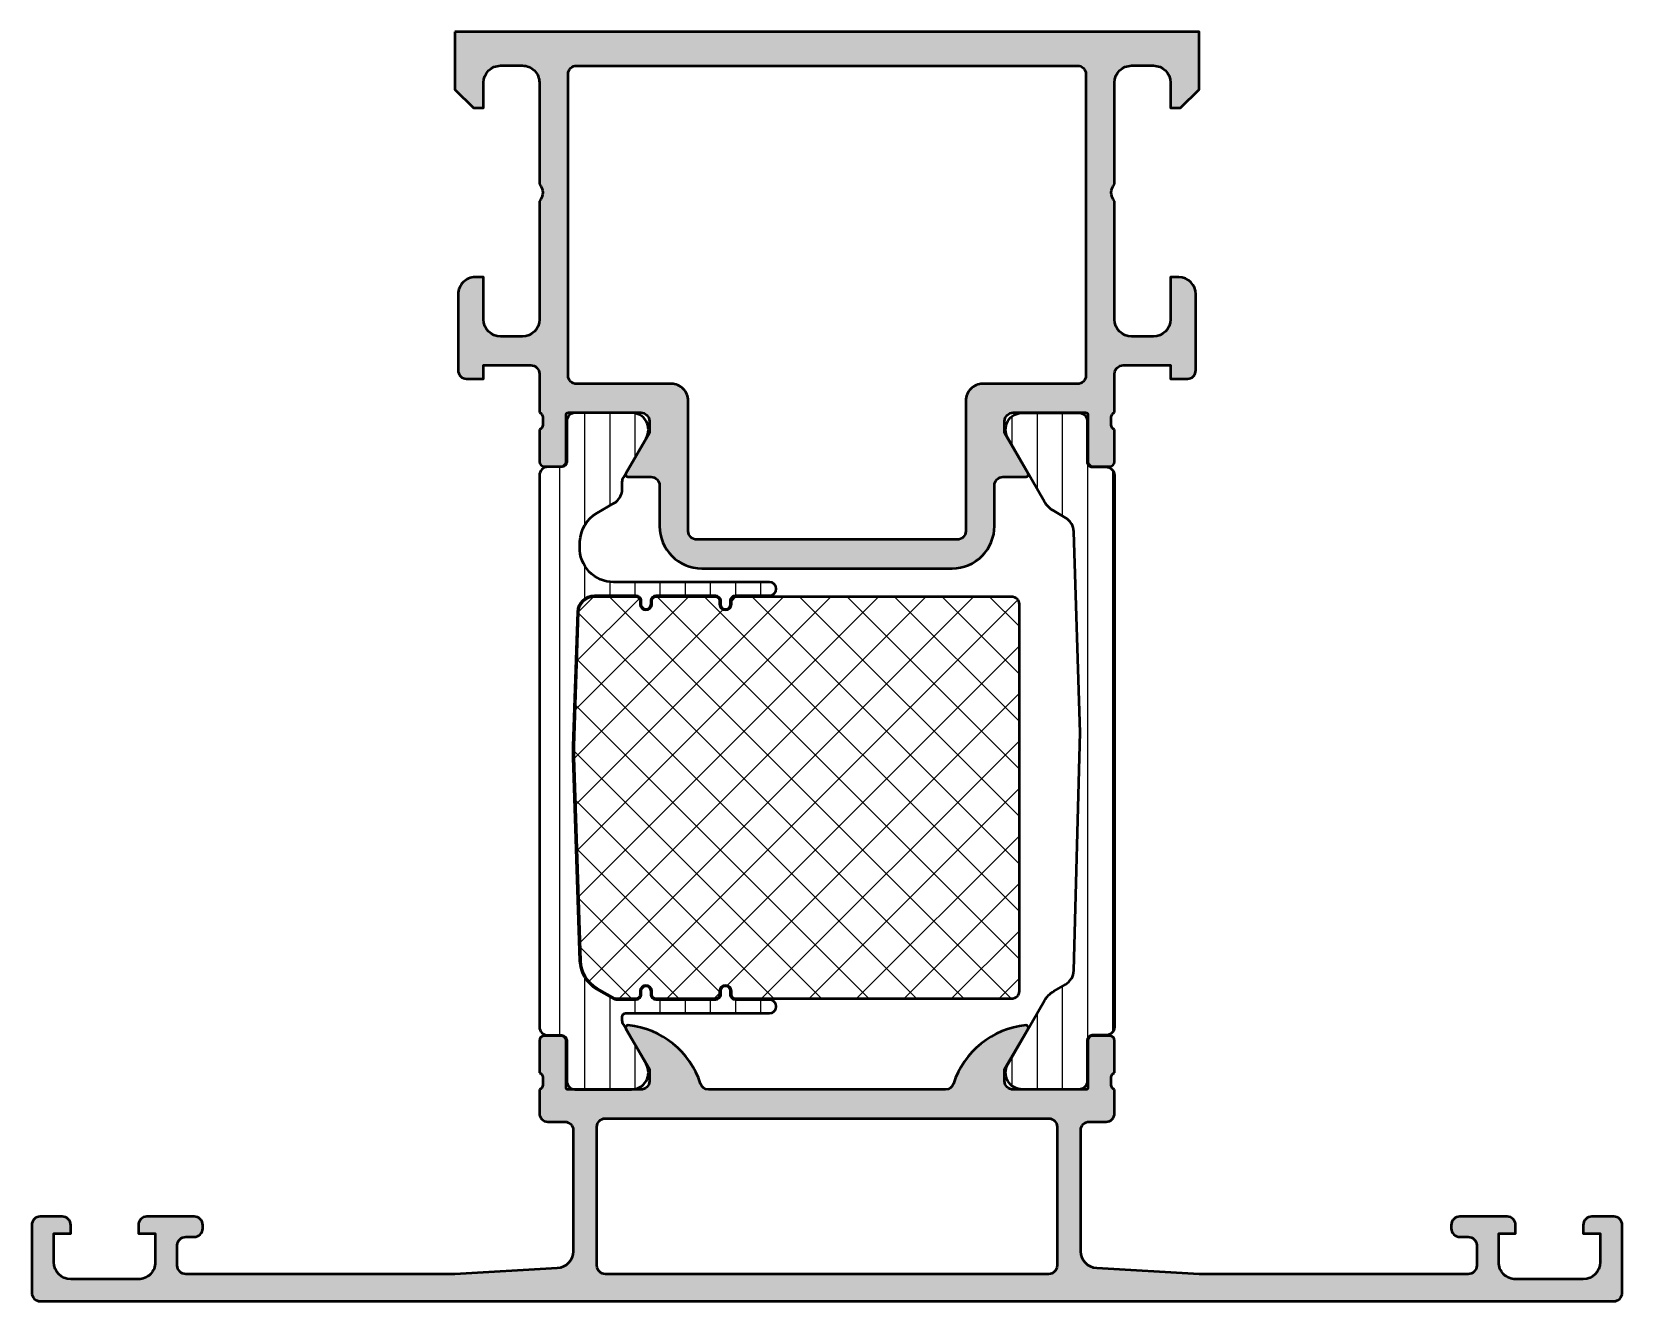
# Model space of a CAD drawing. Extents: x 0 to 94, y 0 to 75.
import ezdxf

# ---------------------------------------------------------------- set-up
doc = ezdxf.new("R2010")
doc.units = 0
for name, color, linetype, lineweight in [('0S-Alu contour', 7, 'Continuous', 50), ('0S-Alu hatch', 252, 'Continuous', 25), ('0S-Plastic contour', 254, 'Continuous', 50), ('0S-Plastic hatch', 253, 'Continuous', 25), ('0S-PT contour', 91, 'Continuous', 50), ('0S-PT hatch', 103, 'Continuous', 25)]:
    doc.layers.add(name, color=color, linetype=linetype, lineweight=lineweight)
pattern_1 = [(90, (0, 0), (-1.4859, 0), [])]

# ---------------------------------------------------------------- blocks, each defined once
blk = doc.blocks.new('398040__D6423D9F_69EB_4BC4_9C92_536BFC3D5A5B_')
at = {"layer": '0S-Alu hatch'}
h = blk.add_hatch(color=256, dxfattribs=at)
edge = h.paths.add_edge_path()
edge.add_line((24.99995243549416, 75), (24.99995243549302, 71.60000610351605))
edge.add_line((24.99995243549302, 71.60000610351605), (26.09995090961514, 70.50000000000014))
edge.add_line((26.09995090961514, 70.50000000000014), (26.69994938373612, 70.50000000000011))
edge.add_line((26.69994938373612, 70.50000000000011), (26.69994938373578, 72.00012054488425))
edge.add_ellipse((27.69995490333399, 72.00011502528507), major_axis=(-1.000005519613444, 0), ratio=1, start_angle=270.0003162478584, end_angle=359.99968375205344, ccw=False)
edge.add_line((27.69994938373714, 73.00012054488329), (28.99994480608823, 73.00012054488323))
edge.add_ellipse((28.99996006500485, 72.0001281744037), major_axis=(-0.9999923705959503, 0), ratio=1, start_angle=179.9991257291162, end_angle=270.00087427819267, ccw=False)
edge.add_line((29.99995243548438, 72.00011291561464), (29.99994480609886, 65.99999995296697))
edge.add_ellipse((29.47499722586679, 65.50000761257805), major_axis=(-0.7249567590133342, 0), ratio=1, start_angle=136.3947622149098, end_angle=223.6052377851353, ccw=False)
edge.add_line((29.99994480609926, 65.00001527218951), (29.99999809265172, 57.99999972534704))
edge.add_ellipse((28.99993929492219, 58.00005852307638), major_axis=(-1.000058799458011, 0), ratio=1, start_angle=90.00336866361289, end_angle=179.996631336242, ccw=False)
edge.add_line((28.99999809265067, 56.99999972534684), (27.69994926452629, 56.99999972534735))
edge.add_ellipse((27.70003678120887, 58.00008712281035), major_axis=(-1.000087401292255, 0), ratio=1, start_angle=0.0050070680665044165, end_angle=89.99498610166597, ccw=False)
edge.add_line((26.69994938373544, 57.99999972534884), (26.69994938373581, 60.50001525878903))
edge.add_line((26.69994938373581, 60.50001525878903), (26.19994938372569, 60.50001525878887))
edge.add_arc((26.19992649467931, 59.5000381462446), 0.9999771128062166, 89.9986885242292, 180.0034971356453)
edge.add_line((25.19994938373578, 59.4999771111102), (25.20001041889223, 54.99999972534706))
edge.add_arc((25.69997967827181, 54.99997661371029), 0.4999692599137589, 179.9973514386468, 270.0035228322613)
edge.add_line((25.70001041889271, 54.50000735474157), (26.70001041889192, 54.49999972534715))
edge.add_line((26.70001041889192, 54.49999972534715), (26.70001041889192, 55.29999514771066))
edge.add_line((26.70001041889192, 55.29999514771066), (29.49999809265192, 55.29999514771057))
edge.add_ellipse((29.49999809265197, 54.79999514771072), major_axis=(-0.4999999999998579, 0), ratio=1, start_angle=180, end_angle=270.00000000000614, ccw=False)
edge.add_line((29.99999809265183, 54.79999514771072), (29.99999809265137, 52.50033720962844))
edge.add_ellipse((29.92116164610833, 52.23281661763532), major_axis=(-0.2788950563274364, 0), ratio=1, start_angle=178.8354106259032, end_angle=253.5801235805065, ccw=False)
edge.add_line((30.19999909265138, 52.22714820963695), (30.19999909265138, 51.77355420963696))
edge.add_ellipse((29.92113099700821, 51.76789355015989), major_axis=(-0.2789255417371471, 0), ratio=1, start_angle=106.42459455535419, end_angle=181.1628700728881, ccw=False)
edge.add_line((29.99999809265137, 51.50035020963695), (29.99999809265137, 49.62033920962844))
edge.add_arc((30.29999809265138, 49.62033920962844), 0.3000000000000043, 180, 270)
edge.add_line((30.29999809265138, 49.32033920962844), (31.27997241169416, 49.32033920962844))
edge.add_arc((31.27997241169416, 49.62033920962845), 0.3000000000000043, 269.9999999999993, 360)
edge.add_line((31.57997241169416, 49.62033920962845), (31.57997241169416, 52.38033720962843))
edge.add_ellipse((31.69997241169375, 52.38033720962842), major_axis=(-0.1199999999995818, 0), ratio=1, start_angle=270.0000000000034, end_angle=360, ccw=False)
edge.add_line((31.69997241169374, 52.500337209628), (35.99995505402013, 52.50034669530624))
edge.add_ellipse((35.99996537413063, 52.00035701541654), major_axis=(-0.4999896799961939, 0), ratio=1, start_angle=179.9988173780284, end_angle=270.00118262196145, ccw=False)
edge.add_line((36.49995505402033, 52.00034669530595), (36.4999550540201, 51.30034974706417))
edge.add_line((36.4999550540201, 51.30034974706417), (35.11171042511422, 48.89582399022776))
edge.add_arc((35.23867146797479, 48.83914027023604), 0.1390401039856604, 155.9408883990604, 266.6087467658954)
edge.add_line((35.23044669220398, 48.70034364354842), (36.59995505401506, 48.70034364354841))
edge.add_ellipse((36.59995505401982, 48.20034364354854), major_axis=(-0.4999999999998721, 0), ratio=1, start_angle=180, end_angle=270.0000000005455, ccw=False)
edge.add_line((37.0999550540197, 48.20034364354854), (37.09995505402029, 45.80003967285242))
edge.add_arc((39.59995505402071, 45.8000396728522), 2.500000000000415, 180, 270)
edge.add_line((39.59995505402071, 43.30003967285178), (54.39983322620389, 43.30003967285211))
edge.add_arc((54.3998332262039, 45.80003967285222), 2.500000000000113, 269.9999999999998, 360)
edge.add_line((56.89983322620402, 45.80003967285222), (56.89983322620401, 48.20034364354868))
edge.add_ellipse((57.39983322620318, 48.20034364354857), major_axis=(-0.4999999999991687, 0), ratio=1, start_angle=269.99999999941866, end_angle=360, ccw=False)
edge.add_line((57.39983322620825, 48.70034364354774), (58.76934158802057, 48.70034364354774))
edge.add_arc((58.76111681224931, 48.83914027023583), 0.1390401039861504, 273.3912532342744, 384.0591116010899)
edge.add_line((58.88807785511018, 48.89582399022808), (57.49983322620393, 51.30034974706317))
edge.add_line((57.49983322620393, 51.30034974706317), (57.49983322620416, 52.00034669530556))
edge.add_ellipse((57.99982290609392, 52.00035701541648), major_axis=(-0.4999896799962792, 0), ratio=1, start_angle=-90.00118262192979, end_angle=0.0011826219716795094, ccw=False)
edge.add_line((57.99983322620415, 52.50034669530625), (62.29989964477818, 52.5003372094434))
edge.add_ellipse((62.29989964477819, 52.38038557645545), major_axis=(-0.1199516329879557, 0), ratio=1, start_angle=180, end_angle=270.0000000000034, ccw=False)
edge.add_line((62.41985127776614, 52.38038557645545), (62.41985127776615, 49.62038757645546))
edge.add_arc((62.71985127776616, 49.62038757645546), 0.3000000000000078, 180, 269.9999999999986)
edge.add_line((62.71985127776615, 49.32038757645544), (63.69982559680894, 49.32038757645544))
edge.add_arc((63.69982559680894, 49.62038757645544), 0.3000000000000043, 270, 360)
edge.add_line((63.99982559680895, 49.62038757645544), (63.99982559680894, 51.50039857646396))
edge.add_ellipse((64.0786926924521, 51.7679419169869), major_axis=(-0.2789255417371579, 0), ratio=1, start_angle=-1.1628700728853119, end_angle=73.57540544464553, ccw=False)
edge.add_line((63.79982459680894, 51.77360257646395), (63.79982459680894, 52.22719657646395))
edge.add_ellipse((64.07866204335198, 52.2328649844623), major_axis=(-0.2788950563274444, 0), ratio=1, start_angle=-73.58012358050678, end_angle=1.1645893740924862, ccw=False)
edge.add_line((63.99982559680895, 52.50038557645543), (63.99982559680974, 54.79999514771055))
edge.add_ellipse((64.49982559680988, 54.79999514771055), major_axis=(-0.5000000000001421, 0), ratio=1, start_angle=270.0000000000049, end_angle=360, ccw=False)
edge.add_line((64.49982559680984, 55.29999514771069), (67.29981327056917, 55.29999514771077))
edge.add_line((67.29981327056917, 55.29999514771077), (67.29981327056917, 54.49999972534715))
edge.add_line((67.29981327056917, 54.49999972534715), (68.29981327056919, 54.50000735474154))
edge.add_arc((68.29984401118968, 54.99997661370997), 0.4999692599134721, 269.9964771677863, 360.0026485613531)
edge.add_line((68.79981327056898, 54.99999972534698), (68.79987430572521, 59.49999972534691))
edge.add_arc((67.79978683515606, 59.49991225477811), 1.000087474394374, 0.0050112559646679, 89.99498874390596)
edge.add_line((67.79987430572521, 60.49999972534727), (67.29987430572521, 60.49999972534727))
edge.add_line((67.29987430572521, 60.49999972534727), (67.2998743057251, 57.99999972534749))
edge.add_ellipse((66.29978690825193, 58.00008712280988), major_axis=(-1.00008740129199, 0), ratio=1, start_angle=90.00501389832527, end_angle=179.994992931788, ccw=False)
edge.add_line((66.29987442493436, 56.99999972534715), (64.99982559680984, 56.99999972534738))
edge.add_ellipse((64.99988439453864, 58.00005852307641), major_axis=(-1.000058799457517, 0), ratio=1, start_angle=0.0033686637580103707, end_angle=89.99663133636858, ccw=False)
edge.add_line((63.99982559680961, 57.99999972534539), (63.99982559680962, 64.99999972534727))
edge.add_ellipse((64.52466493712814, 65.49999972534727), major_axis=(-0.7248836686986221, 0), ratio=1, start_angle=-43.61157673630481, end_angle=43.611576736304926, ccw=False)
edge.add_line((63.99982559680961, 65.99999972534727), (63.99982559680973, 72.00043483925435))
edge.add_ellipse((64.99988040549736, 72.00038766035017), major_axis=(-1.000054809800514, 0), ratio=1, start_angle=270.0031401344282, end_angle=359.997296995918, ccw=False)
edge.add_line((64.99982559680879, 73.00044246864877), (66.29987442493453, 73.00044246864852))
edge.add_ellipse((66.29978797931878, 72.0003561415644), major_axis=(-1.000086330820204, 0), ratio=1, start_angle=180.0053828449331, end_angle=269.9950474586109, ccw=False)
edge.add_line((67.29987430572545, 72.00045009804212), (67.2998743057251, 70.49999257278967))
edge.add_line((67.2998743057251, 70.49999257278967), (67.89984989166341, 70.49999257278986))
edge.add_line((67.89984989166341, 70.49999257278986), (68.99982548237324, 71.5999679203088))
edge.add_line((68.99982548237324, 71.5999679203088), (68.99982548237338, 75.00000000000034))
edge.add_line((68.99982548237338, 75.00000000000034), (24.99995243549416, 75))
edge = h.paths.add_edge_path()
edge.add_ellipse((32.19994785808963, 72.50000305175814), major_axis=(-0.5000000002325466, 0), ratio=1, start_angle=269.99825147215273, end_angle=360, ccw=False)
edge.add_line((32.19996311687363, 73.00000305175784), (61.79981033802074, 73.00000305175809))
edge.add_ellipse((61.79980759715278, 72.50000031089013), major_axis=(-0.500002740875468, 0), ratio=1, start_angle=180.0003140784808, end_angle=269.9996859213895, ccw=False)
edge.add_line((62.29981033802074, 72.50000305175763), (62.29981033802051, 54.70034974706374))
edge.add_ellipse((61.79981033802034, 54.70034974706374), major_axis=(-0.5000000000001706, 0), ratio=1, start_angle=90.00000000000648, end_angle=180, ccw=False)
edge.add_line((61.7998103380204, 54.20034974706357), (56.19983780384075, 54.20034974706414))
edge.add_arc((56.19983575667692, 53.20035179422808), 0.9999979528381494, 89.99988270591233, 180.0001172937092)
edge.add_line((55.19983780384087, 53.20034974706402), (55.19981491565716, 45.49999694824267))
edge.add_ellipse((54.6998041834736, 45.50003819936842), major_axis=(-0.5000107338851818, 0), ratio=1, start_angle=90.00210403669132, end_angle=179.99527307066, ccw=False)
edge.add_line((54.69982254505169, 45.00002746582038), (39.2999657351727, 45.00002746582048))
edge.add_ellipse((39.29998409675091, 45.50003819936842), major_axis=(-0.5000107338850684, 0), ratio=1, start_angle=0.004726929340108654, end_angle=89.99789596329572, ccw=False)
edge.add_line((38.79997336456746, 45.49999694824225), (38.79995047638363, 53.20034974707034))
edge.add_arc((37.79995252354741, 53.20035179422757), 0.99999795283832, 359.9998827062908, 450.0001172940974)
edge.add_line((37.79995047638341, 54.20034974706379), (32.19994785785674, 54.20034974706379))
edge.add_ellipse((32.19994785785685, 54.70034974706369), major_axis=(-0.4999999999998864, 0), ratio=1, start_angle=0, end_angle=89.99999999998698, ccw=False)
edge.add_line((31.69994785785696, 54.70034974706369), (31.69994785785708, 72.50000305175814))
at = {"layer": '0S-Alu contour', "color": 7}
for points in [[(24.99995243549416, 75), (24.99995243549302, 71.60000610351605), (26.09995090961514, 70.50000000000014), (26.69994938373612, 70.50000000000011), (26.69994938373578, 72.00012054488425)], [(67.29987430572545, 72.00045009804212), (67.2998743057251, 70.49999257278967), (67.89984989166341, 70.49999257278986), (68.99982548237324, 71.5999679203088), (68.99982548237338, 75.00000000000034), (24.99995243549416, 75)], [(27.69994938373714, 73.00012054488329), (28.99994480608823, 73.00012054488323)], [(31.69994785785696, 54.70034974706369), (31.69994785785708, 72.50000305175814)], [(32.19996311687363, 73.00000305175784), (61.79981033802074, 73.00000305175809)], [(62.29981033802074, 72.50000305175763), (62.29981033802051, 54.70034974706374)], [(64.99982559680879, 73.00044246864877), (66.29987442493453, 73.00044246864852)], [(29.99995243548438, 72.00011291561464), (29.99994480609886, 65.99999995296697)], [(63.99982559680961, 65.99999972534727), (63.99982559680973, 72.00043483925435)], [(29.99994480609926, 65.00001527218951), (29.99999809265172, 57.99999972534704)], [(63.99982559680961, 57.99999972534539), (63.99982559680962, 64.99999972534727)], [(26.69994938373544, 57.99999972534884), (26.69994938373581, 60.50001525878903), (26.19994938372569, 60.50001525878887)], [(67.79987430572521, 60.49999972534727), (67.29987430572521, 60.49999972534727), (67.2998743057251, 57.99999972534749)], [(25.19994938373578, 59.4999771111102), (25.20001041889223, 54.99999972534706)], [(68.79981327056898, 54.99999972534698), (68.79987430572521, 59.49999972534691)], [(28.99999809265067, 56.99999972534684), (27.69994926452629, 56.99999972534735)], [(66.29987442493436, 56.99999972534715), (64.99982559680984, 56.99999972534738)], [(25.70001041889271, 54.50000735474157), (26.70001041889192, 54.49999972534715), (26.70001041889192, 55.29999514771066), (29.49999809265192, 55.29999514771057)], [(29.99999809265183, 54.79999514771072), (29.99999809265137, 52.50033720962844)], [(63.99982559680895, 52.50038557645543), (63.99982559680974, 54.79999514771055)], [(64.49982559680984, 55.29999514771069), (67.29981327056917, 55.29999514771077), (67.29981327056917, 54.49999972534715), (68.29981327056919, 54.50000735474154)], [(37.79995047638341, 54.20034974706379), (32.19994785785674, 54.20034974706379)], [(61.7998103380204, 54.20034974706357), (56.19983780384075, 54.20034974706414)], [(38.79997336456746, 45.49999694824225), (38.79995047638363, 53.20034974707034)], [(55.19983780384087, 53.20034974706402), (55.19981491565716, 45.49999694824267)], [(30.19999909265138, 52.22714820963695), (30.19999909265138, 51.77355420963696)], [(31.57997241169416, 49.62033920962845), (31.57997241169416, 52.38033720962843)], [(31.69997241169374, 52.500337209628), (35.99995505402013, 52.50034669530624)], [(36.49995505402033, 52.00034669530595), (36.4999550540201, 51.30034974706417), (35.11171042511422, 48.89582399022776)], [(58.88807785511018, 48.89582399022808), (57.49983322620393, 51.30034974706317), (57.49983322620416, 52.00034669530556)], [(57.99983322620415, 52.50034669530625), (62.29989964477818, 52.5003372094434)], [(62.41985127776614, 52.38038557645545), (62.41985127776615, 49.62038757645546)], [(63.79982459680894, 51.77360257646395), (63.79982459680894, 52.22719657646395)], [(29.99999809265137, 51.50035020963695), (29.99999809265137, 49.62033920962844)], [(63.99982559680895, 49.62038757645544), (63.99982559680894, 51.50039857646396)], [(30.29999809265138, 49.32033920962844), (31.27997241169416, 49.32033920962844)], [(62.71985127776615, 49.32038757645544), (63.69982559680894, 49.32038757645544)], [(35.23044669220398, 48.70034364354842), (36.59995505401506, 48.70034364354841)], [(37.0999550540197, 48.20034364354854), (37.09995505402029, 45.80003967285242)], [(56.89983322620402, 45.80003967285222), (56.89983322620401, 48.20034364354868)], [(57.39983322620825, 48.70034364354774), (58.76934158802057, 48.70034364354774)], [(54.69982254505169, 45.00002746582038), (39.2999657351727, 45.00002746582048)], [(39.59995505402071, 43.30003967285178), (54.39983322620389, 43.30003967285211)]]:
    blk.add_lwpolyline(points, dxfattribs=at)
at = {"layer": '0S-Alu contour', "color": 7, "extrusion": (0, 0, -1)}
for centre, radius, start, end in [((-27.69995490333399, 72.00011502528507), 1.000005519613444, 0.0003162479465275, 89.9996837521416), ((-28.99996006500485, 72.0001281744037), 0.9999923705959503, 89.99912572180733, 180.0008742708838), ((-32.19994785808963, 72.50000305175814), 0.5000000002325466, 0, 90.00174852784727), ((-61.79980759715278, 72.50000031089013), 0.500002740875468, 90.00031407861044, 179.9996859215192), ((-64.99988040549736, 72.00038766035017), 1.000054809800514, 0.0027030040819815, 89.9968598655718), ((-66.29978797931878, 72.0003561415644), 1.000086330820204, 90.00495254138909, 179.9946171550669), ((-29.47499722586679, 65.50000761257805), 0.7249567590133342, 136.3947622148647, 223.6052377850902), ((-64.52466493712814, 65.49999972534727), 0.7248836686986221, 316.3884232636951, 43.61157673630487), ((-27.70003678120887, 58.00008712281035), 1.000087401292255, 270.005013898334, 359.9949929319335), ((-28.99993929492219, 58.00005852307638), 1.000058799458011, 180.003368663758, 269.9966313363871), ((-64.99988439453864, 58.00005852307641), 1.000058799457517, 270.0033686636314, 359.996631336242), ((-66.29978690825193, 58.00008712280988), 1.00008740129199, 180.0050070682121, 269.9949861016747), ((-29.49999809265197, 54.79999514771072), 0.4999999999998579, 89.99999999999388, 180), ((-32.19994785785685, 54.70034974706369), 0.4999999999998864, 270.000000000013, 0), ((-61.79981033802034, 54.70034974706374), 0.5000000000001706, 180, 269.9999999999935), ((-64.49982559680988, 54.79999514771055), 0.5000000000001421, 0, 89.99999999999511), ((-29.92116164610833, 52.23281661763532), 0.2788950563274364, 106.4198764194935, 181.1645893740969), ((-29.92113099700821, 51.76789355015989), 0.2789255417371471, 178.8371299271119, 253.5754054446458), ((-31.69997241169375, 52.38033720962842), 0.1199999999995818, 0, 89.99999999999662), ((-35.99996537413063, 52.00035701541654), 0.4999896799961939, 89.99881737803852, 180.0011826219717), ((-57.99982290609392, 52.00035701541648), 0.4999896799962792, 359.9988173780283, 90.00118262192973), ((-62.29989964477819, 52.38038557645545), 0.1199516329879557, 89.99999999999662, 180), ((-64.07866204335198, 52.2328649844623), 0.2788950563274444, 358.8354106259075, 73.58012358050688), ((-64.0786926924521, 51.7679419169869), 0.2789255417371579, 286.4245945553545, 1.162870072885284), ((-36.59995505401982, 48.20034364354854), 0.4999999999998721, 89.99999999945447, 180), ((-57.39983322620318, 48.20034364354857), 0.4999999999991687, 0, 90.00000000058134), ((-39.29998409675091, 45.50003819936842), 0.5000107338850684, 270.0021040367043, 359.9952730706599), ((-54.6998041834736, 45.50003819936842), 0.5000107338851818, 180.0047269293401, 269.9978959633087)]:
    blk.add_arc(centre, radius, start, end, dxfattribs=at)
at = {"layer": '0S-Alu contour', "color": 7}
for centre, radius, start, end in [((26.19992649467931, 59.5000381462446), 0.9999771128062166, 89.9986885242292, 180.0034971356453), ((67.79978683515606, 59.49991225477811), 1.000087474394374, 0.0050112559646679, 89.99498874390596), ((25.69997967827181, 54.99997661371029), 0.4999692599137589, 179.9973514386468, 270.0035228322613), ((68.29984401118968, 54.99997661370997), 0.4999692599134721, 269.9964771677863, 0.0026485613531484), ((37.79995252354741, 53.20035179422757), 0.99999795283832, 359.9998827062908, 90.00011729409745), ((56.19983575667692, 53.20035179422808), 0.9999979528381494, 89.99988270591233, 180.0001172937092), ((30.29999809265138, 49.62033920962844), 0.3000000000000043, 180, 270), ((31.27997241169416, 49.62033920962845), 0.3000000000000043, 269.9999999999993, 0), ((35.23867146797479, 48.83914027023604), 0.1390401039856604, 155.9408883990604, 266.6087467658954), ((58.76111681224931, 48.83914027023583), 0.1390401039861504, 273.3912532342744, 24.05911160108992), ((62.71985127776616, 49.62038757645546), 0.3000000000000078, 180, 269.9999999999986), ((63.69982559680894, 49.62038757645544), 0.3000000000000043, 270, 0), ((39.59995505402071, 45.8000396728522), 2.500000000000415, 180, 270), ((54.3998332262039, 45.80003967285222), 2.500000000000113, 269.9999999999998, 0)]:
    blk.add_arc(centre, radius, start, end, dxfattribs=at)
blk = doc.blocks.new('284163__18A5535A_B748_4C2D_93DA_4DFDD5C5FB51___53A38D41_53F8_440B_AF5E_DCBDC22F76F6_')
at = {"layer": '0S-Plastic hatch'}
h = blk.add_hatch(dxfattribs=at)
h.set_pattern_fill('ANSI31', color=256, scale=0.4680000000000001, angle=45, style=0)
h.set_pattern_definition(pattern_1)
edge = h.paths.add_edge_path()
edge.add_line((29.99999809265136, 48.79000299999995), (29.99999809265138, 16.20999699999988))
edge.add_arc((30.49999809265138, 16.20999699999988), 0.5, 180, 270.0000000000081)
edge.add_line((30.49999809265145, 15.70999699999988), (31.32033076590893, 15.70999699999999))
edge.add_ellipse((31.32033076590893, 15.40999699999993), major_axis=(-0.3000000000000682, 0), ratio=1, start_angle=180, end_angle=270, ccw=False)
edge.add_line((31.62033076590899, 15.40999699999998), (31.61999613660283, 13.00999861706368))
edge.add_arc((32.11999211404151, 13.00999597743868), 0.4999959774456508, 179.9996975182267, 270.0003024811965)
edge.add_line((32.11999475366667, 12.51), (35.43515744048284, 12.51))
edge.add_arc((35.44703488356272, 13.50992946068492), 0.9999999999998763, 269.3194566383534, 389.9999965993499)
edge.add_line((36.31306031702332, 14.00992940928405), (34.96698537592103, 16.34139991764112))
edge.add_ellipse((35.39999809265131, 16.59139989194063), major_axis=(-0.4999999999998948, 0), ratio=1, start_angle=0, end_angle=29.99999659934548, ccw=False)
edge.add_line((34.89999809265142, 16.59139989194065), (34.89999809265139, 16.81001272908001))
edge.add_ellipse((35.09999809265137, 16.81001272908001), major_axis=(-0.1999999999999815, 0), ratio=1, start_angle=269.99999999999795, end_angle=360, ccw=False)
edge.add_line((35.09999809265138, 17.01001272907999), (43.5999980926514, 17.01001272907994))
edge.add_arc((43.59999809265142, 17.41001272907993), 0.3999999999999915, 269.999999999998, 449.9999999999979)
edge.add_line((43.59999809265143, 17.81001272907992), (41.59999809265149, 17.81001272907995))
edge.add_ellipse((41.5999980926515, 18.11001272908), major_axis=(-0.300000000000054, 0), ratio=1, start_angle=0, end_angle=89.99999999999733, ccw=False)
edge.add_line((41.29999809265145, 18.11001272908), (41.29999809265136, 18.31001272908003))
edge.add_arc((40.99999809265139, 18.31001272908003), 0.2999999999999687, 0, 180)
edge.add_line((40.69999809265143, 18.31001272908003), (40.69999809265151, 18.11001272908013))
edge.add_ellipse((40.39999809265133, 18.11001272908007), major_axis=(-0.3000000000001748, 0), ratio=1, start_angle=90.000000000015, end_angle=180, ccw=False)
edge.add_line((40.39999809265141, 17.81001272907989), (36.89999809265142, 17.81001272907998))
edge.add_ellipse((36.89999809265143, 18.11001272908), major_axis=(-0.300000000000022, 0), ratio=1, start_angle=0, end_angle=89.99999999999733, ccw=False)
edge.add_line((36.59999809265141, 18.11001272908), (36.59999809265129, 18.31001272908003))
edge.add_arc((36.29999809265131, 18.31001272908003), 0.2999999999999829, 0, 180)
edge.add_line((35.99999809265133, 18.31001272908003), (35.99999809265141, 18.11001272908007))
edge.add_ellipse((35.69999809265139, 18.11001272908004), major_axis=(-0.3000000000000256, 0), ratio=1, start_angle=90.00000000000807, end_angle=180, ccw=False)
edge.add_line((35.69999809265143, 17.81001272908001), (34.53589647745098, 17.81001272908003))
edge.add_ellipse((34.53589647745101, 18.01001272871155), major_axis=(-0.1999999996315189, 0), ratio=1, start_angle=60.000000000000114, end_angle=89.99999999999193, ccw=False)
edge.add_line((34.43589647763524, 17.83680764827378), (33.39909399434451, 18.43540571210517))
edge.add_ellipse((34.39909382891554, 20.16745660626702), major_axis=(-1.999999992277231, 0), ratio=1, start_angle=1.7229977105126864, end_angle=60.00000534461259, ccw=False)
edge.add_line((32.39999809265142, 20.10732170492413), (32.00537866268745, 32.13201509160896))
edge.add_ellipse((41.99999809263043, 32.46001272908056), major_axis=(-9.99999999997904, 0), ratio=1, start_angle=-1.8796251589935764, end_angle=1.8796251589967028, ccw=False)
edge.add_line((32.00537866268742, 32.78801036655162), (32.26315301400549, 40.72281249282728))
edge.add_ellipse((33.26261495700188, 40.6900127290801), major_axis=(-1.000000000000002, 0), ratio=1, start_angle=269.9999999999992, end_angle=358.12037484100546, ccw=False)
edge.add_line((33.26261495700189, 41.69001272908009), (35.69999809265143, 41.69001272908001))
edge.add_ellipse((35.69999809265144, 41.39001272908005), major_axis=(-0.2999999999999687, 0), ratio=1, start_angle=180, end_angle=270.00000000000136, ccw=False)
edge.add_line((35.99999809265141, 41.39001272908007), (35.99999809265138, 41.19001272908003))
edge.add_arc((36.29999809265136, 41.19001272908001), 0.2999999999999829, 180, 360)
edge.add_line((36.59999809265135, 41.19001272908), (36.59999809265135, 41.39001272908))
edge.add_ellipse((36.8999980926513, 41.39001272908002), major_axis=(-0.2999999999999545, 0), ratio=1, start_angle=270, end_angle=360, ccw=False)
edge.add_line((36.8999980926513, 41.69001272907997), (40.39999809265157, 41.69001272908002))
edge.add_ellipse((40.39999809265156, 41.3900127290801), major_axis=(-0.299999999999919, 0), ratio=1, start_angle=180, end_angle=269.99999999999864, ccw=False)
edge.add_line((40.69999809265147, 41.39001272908012), (40.6999980926514, 41.19001272908))
edge.add_arc((40.99999809265139, 41.19001272908), 0.2999999999999971, 180, 360)
edge.add_line((41.29999809265139, 41.19001272908003), (41.29999809265145, 41.39001272908002))
edge.add_ellipse((41.59999809265143, 41.39001272908005), major_axis=(-0.2999999999999829, 0), ratio=1, start_angle=270.0000000000054, end_angle=360, ccw=False)
edge.add_line((41.5999980926514, 41.69001272908003), (43.5999980926514, 41.69001272908001))
edge.add_arc((43.5999980926514, 42.09001272907999), 0.3999999999999844, 270, 450)
edge.add_line((43.5999980926514, 42.49001272907999), (34.38785950495107, 42.49001272907993))
edge.add_ellipse((34.38785950495104, 44.49001272907994), major_axis=(-2.000000000000014, 0), ratio=1, start_angle=-1.8796251589948838, end_angle=90.0000000000008, ccw=False)
edge.add_line((32.38893561895824, 44.55561225657435), (32.39999809265136, 44.89270375323563))
edge.add_ellipse((34.39909383663482, 44.83256885166063), major_axis=(-2.000000000000055, 0), ratio=1, start_angle=299.99999465538883, end_angle=358.2770022894899, ccw=False)
edge.add_line((33.39909399820233, 46.56461975251061), (34.39999801186762, 47.1424918255765))
edge.add_arc((33.89999809265133, 48.00851727600147), 1.000000000000033, 299.9999946553925, 360)
edge.add_line((34.89999809265136, 48.00851727600148), (34.89999809265142, 48.40860010805933))
edge.add_ellipse((35.39999809265138, 48.40860010805926), major_axis=(-0.4999999999999574, 0), ratio=1, start_angle=330.0000034006557, end_angle=360, ccw=False)
edge.add_line((34.96698537592104, 48.6586000823588), (36.31306031702344, 50.99007059071589))
edge.add_arc((35.44703488356282, 51.49007053931505), 0.9999999999999037, 330.0000034006489, 450.6805433616457)
edge.add_line((35.43515744048296, 52.49), (32.11999475366656, 52.49))
edge.add_arc((32.1199921140414, 51.99000402256119), 0.4999959774457751, 89.99969751880354, 180.0003024817733)
edge.add_line((31.61999613660259, 51.99000138293619), (31.62033076590888, 49.59000299999996))
edge.add_ellipse((31.32033076590888, 49.59000299999996), major_axis=(-0.2999999999999971, 0), ratio=1, start_angle=90.00000000000892, end_angle=180, ccw=False)
edge.add_line((31.32033076590893, 49.29000299999995), (30.49999809265135, 49.29000299999994))
edge.add_arc((30.49999809265135, 48.79000299999995), 0.5, 90.0000000000004, 180)
at = {"layer": '0S-Plastic contour', "color": 7}
for points in [[(31.61999613660259, 51.99000138293619), (31.62033076590888, 49.59000299999996)], [(35.43515744048296, 52.49), (32.11999475366656, 52.49)], [(34.96698537592104, 48.6586000823588), (36.31306031702344, 50.99007059071589)], [(31.32033076590893, 49.29000299999995), (30.49999809265135, 49.29000299999994)], [(29.99999809265136, 48.79000299999995), (29.99999809265138, 16.20999699999988)], [(34.89999809265136, 48.00851727600148), (34.89999809265142, 48.40860010805933)], [(33.39909399820233, 46.56461975251061), (34.39999801186762, 47.1424918255765)], [(32.38893561895824, 44.55561225657435), (32.39999809265136, 44.89270375323563)], [(43.5999980926514, 42.49001272907999), (34.38785950495107, 42.49001272907993)], [(33.26261495700189, 41.69001272908009), (35.69999809265143, 41.69001272908001)], [(35.99999809265141, 41.39001272908007), (35.99999809265138, 41.19001272908003)], [(36.59999809265135, 41.19001272908), (36.59999809265135, 41.39001272908)], [(36.8999980926513, 41.69001272907997), (40.39999809265157, 41.69001272908002)], [(40.69999809265147, 41.39001272908012), (40.6999980926514, 41.19001272908)], [(41.29999809265139, 41.19001272908003), (41.29999809265145, 41.39001272908002)], [(41.5999980926514, 41.69001272908003), (43.5999980926514, 41.69001272908001)], [(32.00537866268742, 32.78801036655162), (32.26315301400549, 40.72281249282728)], [(32.39999809265142, 20.10732170492413), (32.00537866268745, 32.13201509160896)], [(34.43589647763524, 17.83680764827378), (33.39909399434451, 18.43540571210517)], [(35.99999809265133, 18.31001272908003), (35.99999809265141, 18.11001272908007)], [(36.59999809265141, 18.11001272908), (36.59999809265129, 18.31001272908003)], [(40.69999809265143, 18.31001272908003), (40.69999809265151, 18.11001272908013)], [(41.29999809265145, 18.11001272908), (41.29999809265136, 18.31001272908003)], [(35.69999809265143, 17.81001272908001), (34.53589647745098, 17.81001272908003)], [(35.09999809265138, 17.01001272907999), (43.5999980926514, 17.01001272907994)], [(40.39999809265141, 17.81001272907989), (36.89999809265142, 17.81001272907998)], [(43.59999809265143, 17.81001272907992), (41.59999809265149, 17.81001272907995)], [(34.89999809265142, 16.59139989194065), (34.89999809265139, 16.81001272908001)], [(36.31306031702332, 14.00992940928405), (34.96698537592103, 16.34139991764112)], [(30.49999809265145, 15.70999699999988), (31.32033076590893, 15.70999699999999)], [(31.62033076590899, 15.40999699999998), (31.61999613660283, 13.00999861706368)], [(32.11999475366667, 12.51), (35.43515744048284, 12.51)]]:
    blk.add_lwpolyline(points, dxfattribs=at)
for centre, radius, start, end in [((32.1199921140414, 51.99000402256119), 0.4999959774457751, 89.99969751880354, 180.0003024817733), ((35.44703488356282, 51.49007053931505), 0.9999999999999037, 330.0000034006489, 90.68054336164573), ((30.49999809265135, 48.79000299999995), 0.5, 90.0000000000004, 180), ((33.89999809265133, 48.00851727600147), 1.000000000000033, 299.9999946553925, 0), ((43.5999980926514, 42.09001272907999), 0.3999999999999844, 270, 90), ((36.29999809265136, 41.19001272908001), 0.2999999999999829, 180, 0), ((40.99999809265139, 41.19001272908), 0.2999999999999971, 180, 0), ((36.29999809265131, 18.31001272908003), 0.2999999999999829, 0, 180), ((40.99999809265139, 18.31001272908003), 0.2999999999999687, 0, 180), ((43.59999809265142, 17.41001272907993), 0.3999999999999915, 269.999999999998, 89.99999999999797), ((30.49999809265138, 16.20999699999988), 0.5, 180, 270.0000000000081), ((35.44703488356272, 13.50992946068492), 0.9999999999998763, 269.3194566383534, 29.99999659934991), ((32.11999211404151, 13.00999597743868), 0.4999959774456508, 179.9996975182267, 270.0003024811965)]:
    blk.add_arc(centre, radius, start, end, dxfattribs=at)
at = {"layer": '0S-Plastic contour', "color": 7, "extrusion": (0, 0, -1)}
for centre, radius, start, end in [((-31.32033076590888, 49.59000299999996), 0.2999999999999971, 180, 269.9999999999911), ((-35.39999809265138, 48.40860010805926), 0.4999999999999574, 0, 29.99999659934428), ((-34.39909383663482, 44.83256885166063), 2.000000000000055, 1.722997710510139, 60.00000534461117), ((-34.38785950495104, 44.49001272907994), 2.000000000000014, 269.9999999999992, 1.879625158994947), ((-33.26261495700188, 40.6900127290801), 1.000000000000002, 1.879625158994559, 90.00000000000081), ((-35.69999809265144, 41.39001272908005), 0.2999999999999687, 89.99999999999864, 180), ((-36.8999980926513, 41.39001272908002), 0.2999999999999545, 0, 90), ((-40.39999809265156, 41.3900127290801), 0.299999999999919, 90.00000000000136, 180), ((-41.59999809265143, 41.39001272908005), 0.2999999999999829, 0, 89.99999999999459), ((-41.99999809263043, 32.46001272908056), 9.99999999997904, 358.1203748410033, 1.879625158993589), ((-34.39909382891554, 20.16745660626702), 1.999999992277231, 299.9999946553874, 358.2770022894873), ((-35.69999809265139, 18.11001272908004), 0.3000000000000256, 180, 269.9999999999919), ((-36.89999809265143, 18.11001272908), 0.300000000000022, 270.0000000000027, 0), ((-40.39999809265133, 18.11001272908007), 0.3000000000001748, 180, 269.999999999985), ((-41.5999980926515, 18.11001272908), 0.300000000000054, 270.0000000000027, 0), ((-34.53589647745101, 18.01001272871155), 0.1999999996315189, 270.0000000000081, 299.9999999999999), ((-35.09999809265137, 16.81001272908001), 0.1999999999999815, 0, 90.00000000000205), ((-35.39999809265131, 16.59139989194063), 0.4999999999998948, 330.0000034006545, 0), ((-31.32033076590893, 15.40999699999993), 0.3000000000000682, 90, 180)]:
    blk.add_arc(centre, radius, start, end, dxfattribs=at)
blk = doc.blocks.new('284163__546F967D_6F1C_4432_9A9B_F258672EC8F9___E238F532_0424_4EE8_80FB_3E079878CF93_')
at = {"layer": '0S-Plastic hatch'}
h = blk.add_hatch(dxfattribs=at)
h.set_pattern_fill('ANSI31', color=256, scale=0.4680000000000001, angle=45, style=0)
h.set_pattern_definition(pattern_1)
edge = h.paths.add_edge_path()
edge.add_line((63.98998226549861, 48.79000032109066), (63.98997958752875, 16.20999700093947))
edge.add_ellipse((63.48998226549843, 16.20999432203023), major_axis=(-0.4999973220374942, 0), ratio=1, start_angle=89.99969301797529, end_angle=180.000306982385, ccw=False)
edge.add_line((63.48997958658924, 15.70999699999991), (62.67964825325612, 15.70999700000002))
edge.add_arc((62.67964825325612, 15.40999699999995), 0.3000000000000682, 90, 180)
edge.add_line((62.37964825325605, 15.40999699999995), (62.37998288256221, 13.00999861706371))
edge.add_ellipse((61.87998690512351, 13.00999597743874), major_axis=(-0.4999959774456685, 0), ratio=1, start_angle=89.99969751880508, end_angle=180.0003024817733, ccw=False)
edge.add_line((61.87998426549836, 12.51000000000004), (58.5648215786822, 12.51000000000002))
edge.add_ellipse((58.55294413560235, 13.50992946068495), major_axis=(-0.9999999999998795, 0), ratio=1, start_angle=-29.999996599349117, end_angle=90.68054336164488, ccw=False)
edge.add_line((57.68691870214174, 14.00992940928407), (59.85388223066275, 17.76322085329159))
edge.add_ellipse((61.1529203808524, 17.01322093039322), major_axis=(-1.499999999998574, 0), ratio=1, start_angle=299.9950461054335, end_angle=330.0000034006368, ccw=False)
edge.add_line((60.40303270079153, 18.31232387754123), (61.09103378641191, 18.70946217909628))
edge.add_arc((60.59110866637054, 19.57553081052881), 0.9999999999998941, 299.995046105458, 358.0947021428511)
edge.add_line((61.5905558123444, 19.54228321806741), (61.97199781892186, 33.59999999905989))
edge.add_line((61.97199781892186, 33.59999999905989), (61.5905558123444, 45.4577167819324))
edge.add_arc((60.5911086663701, 45.42446918947081), 1.000000000000317, 1.90529785715967, 60.00495389454986)
edge.add_line((61.09103378641157, 46.29053782090376), (60.40303270079153, 46.68767612245876))
edge.add_ellipse((61.15292038085328, 47.98677906960756), major_axis=(-1.499999999999699, 0), ratio=1, start_angle=29.999996599353096, end_angle=60.004953894552216, ccw=False)
edge.add_line((59.85388223066252, 47.23677914670886), (57.68691870214161, 50.99007059071592))
edge.add_ellipse((58.55294413560224, 51.49007053931506), major_axis=(-0.9999999999999148, 0), ratio=1, start_angle=-90.68054336164442, end_angle=29.9999965993498, ccw=False)
edge.add_line((58.56482157868208, 52.49000000000002), (61.87998426549848, 52.49000000000002))
edge.add_ellipse((61.87998690512357, 51.9900040225612), major_axis=(-0.4999959774457893, 0), ratio=1, start_angle=179.9996975194317, end_angle=270.0003024811883, ccw=False)
edge.add_line((62.37998288256239, 51.99000138294152), (62.37964825325616, 49.59000299999998))
edge.add_arc((62.67964825325609, 49.59000299999994), 0.2999999999999687, 180, 270.0000000000054)
edge.add_line((62.67964825325612, 49.29000299999997), (63.48997958658936, 49.29000299999997))
edge.add_ellipse((63.48998226551284, 48.7900030000142), major_axis=(-0.4999999999929444, 0), ratio=1, start_angle=179.9996930188024, end_angle=270.00030698201886, ccw=False)
at = {"layer": '0S-Plastic contour', "color": 7}
for points in [[(58.56482157868208, 52.49000000000002), (61.87998426549848, 52.49000000000002)], [(62.37998288256239, 51.99000138294152), (62.37964825325616, 49.59000299999998)], [(59.85388223066252, 47.23677914670886), (57.68691870214161, 50.99007059071592)], [(62.67964825325612, 49.29000299999997), (63.48997958658936, 49.29000299999997)], [(63.98998226549861, 48.79000032109066), (63.98997958752875, 16.20999700093947)], [(61.09103378641157, 46.29053782090376), (60.40303270079153, 46.68767612245876)], [(61.5905558123444, 19.54228321806741), (61.97199781892186, 33.59999999905989), (61.5905558123444, 45.4577167819324)], [(60.40303270079153, 18.31232387754123), (61.09103378641191, 18.70946217909628)], [(57.68691870214174, 14.00992940928407), (59.85388223066275, 17.76322085329159)], [(62.37964825325605, 15.40999699999995), (62.37998288256221, 13.00999861706371)], [(63.48997958658924, 15.70999699999991), (62.67964825325612, 15.70999700000002)], [(61.87998426549836, 12.51000000000004), (58.5648215786822, 12.51000000000002)]]:
    blk.add_lwpolyline(points, dxfattribs=at)
at = {"layer": '0S-Plastic contour', "color": 7, "extrusion": (0, 0, -1)}
for centre, radius, start, end in [((-58.55294413560224, 51.49007053931506), 0.9999999999999148, 330.0000034006502, 90.6805433616445), ((-61.87998690512357, 51.9900040225612), 0.4999959774457893, 89.99969751881169, 180.0003024805684), ((-63.48998226551284, 48.7900030000142), 0.4999999999929444, 89.99969301798114, 180.0003069811977), ((-61.15292038085328, 47.98677906960756), 1.499999999999699, 299.9950461054478, 330.000003400647), ((-61.1529203808524, 17.01322093039322), 1.499999999998574, 29.99999659936324, 60.00495389456648), ((-63.48998226549843, 16.20999432203023), 0.4999973220374942, 179.999693017615, 270.0003069820247), ((-58.55294413560235, 13.50992946068495), 0.9999999999998795, 269.3194566383551, 29.9999965993491), ((-61.87998690512351, 13.00999597743874), 0.4999959774456685, 179.9996975182267, 270.0003024811949)]:
    blk.add_arc(centre, radius, start, end, dxfattribs=at)
at = {"layer": '0S-Plastic contour', "color": 7}
for centre, radius, start, end in [((62.67964825325609, 49.59000299999994), 0.2999999999999687, 180, 270.0000000000054), ((60.5911086663701, 45.42446918947081), 1.000000000000317, 1.90529785715967, 60.00495389454986), ((60.59110866637054, 19.57553081052881), 0.9999999999998941, 299.995046105458, 358.0947021428511), ((62.67964825325612, 15.40999699999995), 0.3000000000000682, 90, 180)]:
    blk.add_arc(centre, radius, start, end, dxfattribs=at)
blk = doc.blocks.new('381910__1972AB3C_1F6B_4D9B_8825_583B010D687E_')
at = {"layer": '0S-PT hatch'}
h = blk.add_hatch(dxfattribs=at)
h.set_pattern_fill('ANSI37', color=256, scale=0.625, angle=90, style=0)
h.set_pattern_definition([(135, (0, 0), (-1.403165018917055, -1.403165018917055), []), (225, (0, 0), (1.403165018917055, -1.403165018917055), [])])
edge = h.paths.add_edge_path()
edge.add_line((58.34999809265136, 41.19001272907999), (58.34999809265139, 18.31001272908))
edge.add_ellipse((57.89999809265141, 18.31001272907999), major_axis=(-0.4499999999999816, 0), ratio=1, start_angle=90.00000000000091, end_angle=180, ccw=False)
edge.add_line((57.89999809265141, 17.86001272908), (41.59999809265137, 17.86001272907995))
edge.add_ellipse((41.5999980926514, 18.11001272907996), major_axis=(-0.2500000000000142, 0), ratio=1, start_angle=0, end_angle=89.99999999999352, ccw=False)
edge.add_line((41.34999809265138, 18.11001272907995), (41.34999809265136, 18.31001272908))
edge.add_arc((40.99999809265134, 18.31001272907999), 0.3500000000000227, 0, 180)
edge.add_line((40.64999809265131, 18.31001272907999), (40.64999809265143, 18.11001272907999))
edge.add_ellipse((40.39999809265135, 18.11001272908002), major_axis=(-0.250000000000071, 0), ratio=1, start_angle=89.99999999999352, end_angle=180, ccw=False)
edge.add_line((40.39999809265133, 17.86001272907995), (36.89999809265137, 17.86001272907995))
edge.add_ellipse((36.89999809265138, 18.11001272907999), major_axis=(-0.2500000000000391, 0), ratio=1, start_angle=0, end_angle=89.9999999999967, ccw=False)
edge.add_line((36.64999809265135, 18.11001272907999), (36.64999809265137, 18.31001272908))
edge.add_arc((36.29999809265135, 18.31001272907999), 0.3500000000000227, 0, 180)
edge.add_line((35.94999809265133, 18.31001272907999), (35.94999809265144, 18.11001272908))
edge.add_ellipse((35.69999809265141, 18.11001272908004), major_axis=(-0.2500000000000355, 0), ratio=1, start_angle=89.99999999998528, end_angle=180, ccw=False)
edge.add_line((35.69999809265134, 17.86001272908), (34.53589647745107, 17.86001272908))
edge.add_ellipse((34.53589647978386, 18.0100127374173), major_axis=(-0.1500000083372975, 0), ratio=1, start_angle=59.99999910894451, end_angle=89.99999910894002, ccw=False)
edge.add_line((34.46089647359496, 17.88010892079572), (33.42409399030521, 18.47870698462644))
edge.add_ellipse((34.39909382891555, 20.16745660626694), major_axis=(-1.949999992277206, 0), ratio=1, start_angle=1.7210023747038008, end_angle=60.00000534460821, ccw=False)
edge.add_line((32.44997344557945, 20.10889295589521), (32.0553517598373, 32.1336550797958))
edge.add_ellipse((42.0002500139141, 32.46001277071362), major_axis=(-9.950251787083642, 0), ratio=1, start_angle=-1.8796724993551948, end_angle=1.8795778186358802, ccw=False)
edge.add_line((32.05535229915378, 32.78638689547874), (32.31312611115522, 40.72117250463985))
edge.add_ellipse((33.26261495700184, 40.69001272908002), major_axis=(-0.9500000000000488, 0), ratio=1, start_angle=269.99999999999784, end_angle=358.12037484100483, ccw=False)
edge.add_line((33.26261495700187, 41.64001272908006), (35.69999809265137, 41.64001272908001))
edge.add_ellipse((35.69999809265138, 41.39001272908001), major_axis=(-0.2500000000000071, 0), ratio=1, start_angle=180, end_angle=270.00000000000165, ccw=False)
edge.add_line((35.94999809265138, 41.39001272908003), (35.94999809265138, 41.19001272908))
edge.add_arc((36.29999809265136, 41.19001272908), 0.3499999999999801, 180, 360)
edge.add_line((36.64999809265135, 41.19001272908001), (36.64999809265135, 41.39001272907999))
edge.add_ellipse((36.89999809265133, 41.39001272908), major_axis=(-0.2499999999999858, 0), ratio=1, start_angle=270, end_angle=360, ccw=False)
edge.add_line((36.89999809265133, 41.64001272907999), (40.39999809265144, 41.64001272908))
edge.add_ellipse((40.39999809265144, 41.39001272908002), major_axis=(-0.2499999999999858, 0), ratio=1, start_angle=180, end_angle=270, ccw=False)
edge.add_line((40.64999809265143, 41.39001272908005), (40.6499980926514, 41.19001272908001))
edge.add_arc((40.99999809265137, 41.19001272908), 0.3499999999999801, 180, 360)
edge.add_line((41.34999809265136, 41.19001272908), (41.34999809265138, 41.39001272908005))
edge.add_ellipse((41.59999809265133, 41.39001272908005), major_axis=(-0.2499999999999432, 0), ratio=1, start_angle=270.00000000000324, end_angle=360, ccw=False)
edge.add_line((41.59999809265132, 41.64001272908), (57.89999809265133, 41.64001272908001))
edge.add_ellipse((57.89999809265133, 41.19001272907999), major_axis=(-0.4500000000000313, 0), ratio=1, start_angle=180, end_angle=270, ccw=False)
at = {"layer": '0S-PT contour', "color": 7}
for points in [[(33.26261495700187, 41.64001272908006), (35.69999809265137, 41.64001272908001)], [(35.94999809265138, 41.39001272908003), (35.94999809265138, 41.19001272908)], [(36.64999809265135, 41.19001272908001), (36.64999809265135, 41.39001272907999)], [(36.89999809265133, 41.64001272907999), (40.39999809265144, 41.64001272908)], [(40.64999809265143, 41.39001272908005), (40.6499980926514, 41.19001272908001)], [(41.34999809265136, 41.19001272908), (41.34999809265138, 41.39001272908005)], [(41.59999809265132, 41.64001272908), (57.89999809265133, 41.64001272908001)], [(32.05535229915378, 32.78638689547874), (32.31312611115522, 40.72117250463985)], [(58.34999809265136, 41.19001272907999), (58.34999809265139, 18.31001272908)], [(32.44997344557945, 20.10889295589521), (32.0553517598373, 32.1336550797958)], [(34.46089647359496, 17.88010892079572), (33.42409399030521, 18.47870698462644)], [(35.94999809265133, 18.31001272907999), (35.94999809265144, 18.11001272908)], [(36.64999809265135, 18.11001272907999), (36.64999809265137, 18.31001272908)], [(40.64999809265131, 18.31001272907999), (40.64999809265143, 18.11001272907999)], [(41.34999809265138, 18.11001272907995), (41.34999809265136, 18.31001272908)], [(35.69999809265134, 17.86001272908), (34.53589647745107, 17.86001272908)], [(40.39999809265133, 17.86001272907995), (36.89999809265137, 17.86001272907995)], [(57.89999809265141, 17.86001272908), (41.59999809265137, 17.86001272907995)]]:
    blk.add_lwpolyline(points, dxfattribs=at)
at = {"layer": '0S-PT contour', "color": 7, "extrusion": (0, 0, -1)}
for centre, radius, start, end in [((-33.26261495700184, 40.69001272908002), 0.9500000000000488, 1.879625158995141, 90.00000000000216), ((-35.69999809265138, 41.39001272908001), 0.2500000000000071, 89.99999999999837, 180), ((-36.89999809265133, 41.39001272908), 0.2499999999999858, 0, 90), ((-40.39999809265144, 41.39001272908002), 0.2499999999999858, 90, 180), ((-41.59999809265133, 41.39001272908005), 0.2499999999999432, 0, 89.99999999999675), ((-57.89999809265133, 41.19001272907999), 0.4500000000000313, 90, 180), ((-42.0002500139141, 32.46001277071362), 9.950251787083642, 358.1204221813641, 1.879672499355122), ((-34.39909382891555, 20.16745660626694), 1.949999992277206, 299.9999946553918, 358.2789976252962), ((-34.53589647978386, 18.0100127374173), 0.1500000083372975, 270.0000008910601, 300.0000008910555), ((-35.69999809265141, 18.11001272908004), 0.2500000000000355, 180, 270.0000000000147), ((-36.89999809265138, 18.11001272907999), 0.2500000000000391, 270.0000000000033, 0), ((-40.39999809265135, 18.11001272908002), 0.250000000000071, 180, 270.0000000000065), ((-41.5999980926514, 18.11001272907996), 0.2500000000000142, 270.0000000000065, 0), ((-57.89999809265141, 18.31001272907999), 0.4499999999999816, 180, 269.9999999999991)]:
    blk.add_arc(centre, radius, start, end, dxfattribs=at)
at = {"layer": '0S-PT contour', "color": 7}
for centre, radius, start, end in [((36.29999809265136, 41.19001272908), 0.3499999999999801, 180, 0), ((40.99999809265137, 41.19001272908), 0.3499999999999801, 180, 0), ((36.29999809265135, 18.31001272907999), 0.3500000000000227, 0, 180), ((40.99999809265134, 18.31001272907999), 0.3500000000000227, 0, 180)]:
    blk.add_arc(centre, radius, start, end, dxfattribs=at)
blk = doc.blocks.new('345230__C78B435F_E2AF_43DA_B046_00CA85C516BD_')
at = {"layer": '0S-Alu hatch'}
h = blk.add_hatch(color=256, dxfattribs=at)
edge = h.paths.add_edge_path()
edge.add_line((30.49999809265138, 10.59999847412109), (31.49999809265137, 10.59999847412109))
edge.add_ellipse((31.49999809265137, 10.09999847412109), major_axis=(-0.5, 0), ratio=1, start_angle=180, end_angle=270.0000000000004, ccw=False)
edge.add_line((31.99999809265137, 10.09999847412109), (31.99999809265137, 2.944488525390625))
edge.add_ellipse((31.00000742106394, 2.944476820800786), major_axis=(-0.9999906716559287, 0), ratio=1, start_angle=93.26926935200993, end_angle=180.0006706298244, ccw=False)
edge.add_line((31.05703544616699, 1.94611358642578), (25, 1.599998474121093))
edge.add_line((25, 1.599998474121093), (9.100006103515621, 1.599998474121093))
edge.add_ellipse((9.100002464158983, 2.099994834764453), major_axis=(-0.499996360656605, 0), ratio=1, start_angle=-0.000417042864683026, end_angle=90.00041704258638, ccw=False)
edge.add_line((8.600006103515625, 2.099998474121095), (8.600006103515625, 3.300003051757812))
edge.add_ellipse((9.100008844383236, 3.300000310890201), major_axis=(-0.5000027408751234, 0), ratio=1, start_angle=270.00031407857114, end_angle=359.99968592151924, ccw=False)
edge.add_line((9.100006103515623, 3.800003051757812), (9.600006103515621, 3.800003051757812))
edge.add_arc((9.600018985091804, 4.29999017018163), 0.4999871185897585, 269.9985238420723, 360.0014761580922)
edge.add_line((10.10000610351562, 4.300003051757816), (10.10000610351562, 4.499999999999999))
edge.add_arc((9.600019903500325, 4.500013799984704), 0.4999862002057406, 359.9984185945515, 450.0015814054072)
edge.add_line((9.600006103515629, 5), (6.79998779296875, 5))
edge.add_arc((6.800036528742742, 4.499951264226007), 0.5000487381489366, 90.00558416400727, 179.994415836045)
edge.add_line((6.29998779296875, 4.499999999999999), (6.29998779296875, 4))
edge.add_line((6.29998779296875, 4), (7.29998779296875, 4))
edge.add_line((7.29998779296875, 4), (7.299987792968751, 2.300003051757813))
edge.add_ellipse((6.300035042676397, 2.299955803026453), major_axis=(-0.9999527514086279, 0), ratio=1, start_angle=89.99904127429778, end_angle=180.0027072806921, ccw=False)
edge.add_line((6.300018310546877, 1.300003051757812), (2.29998779296875, 1.300003051757812))
edge.add_ellipse((2.300030971468326, 2.300046230257388), major_axis=(-1.000043179431726, 0), ratio=1, start_angle=0.00247383901108833, end_angle=89.99752616102683, ccw=False)
edge.add_line((1.29998779296875, 2.300003051757813), (1.29998779296875, 4))
edge.add_line((1.29998779296875, 4), (2.29998779296875, 4))
edge.add_line((2.29998779296875, 4), (2.29998779296875, 4.500000000000001))
edge.add_arc((1.80003856548356, 4.500050770347224), 0.4999492300630801, 359.9941815559002, 450.0023212804759)
edge.add_line((1.800018310546874, 5), (0.5000000000000014, 5))
edge.add_arc((0.4999963606433605, 4.500003639356639), 0.4999963606566056, 89.99958295741315, 180.0004170428646)
edge.add_line((1e-16, 4.5), (0, 0.5))
edge.add_arc((0.4999963606433596, 0.4999963606433596), 0.4999963606566047, 179.9995829571354, 270.0004170425868)
edge.add_line((0.5, 1e-16), (93.49998474121092, 0))
edge.add_arc((93.49998838056761, 0.4999963606433101), 0.4999963606565535, 269.999582957409, 360.0004170428646)
edge.add_line((93.99998474121092, 0.4999999999999999), (93.99998474121092, 4.5))
edge.add_arc((93.49998838056761, 4.500003639356673), 0.4999963606565713, 359.9995829571354, 450.000417042591)
edge.add_line((93.49998474121091, 5), (92.19996643066408, 5))
edge.add_arc((92.19994617572735, 4.50005077034724), 0.4999492300630647, 89.99767871952236, 180.0058184440998)
edge.add_line((91.69999694824217, 4.5), (91.69999694824217, 4))
edge.add_line((91.69999694824217, 4), (92.69999694824219, 4))
edge.add_line((92.69999694824219, 4), (92.69999694824219, 2.300003051757805))
edge.add_ellipse((91.69995376974263, 2.300046230257366), major_axis=(-1.000043179431703, 0), ratio=1, start_angle=90.00247383897113, end_angle=179.9975261609891, ccw=False)
edge.add_line((91.69999694824217, 1.300003051757812), (87.69996643066409, 1.300003051757812))
edge.add_ellipse((87.69994969853458, 2.299955803026501), major_axis=(-0.9999527514086771, 0), ratio=1, start_angle=-0.002707280691993219, end_angle=90.00095872570171, ccw=False)
edge.add_line((86.69999694824217, 2.300003051757819), (86.69999694824217, 4))
edge.add_line((86.69999694824217, 4), (87.69999694824219, 4))
edge.add_line((87.69999694824219, 4), (87.69999694824219, 4.5))
edge.add_arc((87.19994821246819, 4.499951264226006), 0.5000487381489375, 0.0055841639549441, 89.99441583599489)
edge.add_line((87.19999694824217, 5), (84.39997863769533, 5))
edge.add_arc((84.39996483771063, 4.500013799984685), 0.4999862002057592, 89.99841859459399, 180.0015814054484)
edge.add_line((83.89997863769531, 4.5), (83.89997863769531, 4.300003051757812))
edge.add_arc((84.39996575611912, 4.29999017018163), 0.4999871185897572, 179.9985238419079, 270.0014761579276)
edge.add_line((84.39997863769533, 3.800003051757812), (84.89997863769531, 3.800003051757812))
edge.add_ellipse((84.8999758968277, 3.300000310890198), major_axis=(-0.5000027408751265, 0), ratio=1, start_angle=180.0003140784808, end_angle=269.99968592142864, ccw=False)
edge.add_line((85.39997863769531, 3.300003051757811), (85.39997863769531, 2.099998474121106))
edge.add_ellipse((84.89998227705195, 2.099994834764466), major_axis=(-0.4999963606566104, 0), ratio=1, start_angle=89.9995829574155, end_angle=180.0004170428646, ccw=False)
edge.add_line((84.89997863769533, 1.599998474121093), (68.9999771118164, 1.599998474121093))
edge.add_line((68.9999771118164, 1.599998474121093), (62.94294357299803, 1.94611358642578))
edge.add_ellipse((62.99997159810111, 2.94447682080078), major_axis=(-0.9999906716559257, 0), ratio=1, start_angle=-0.0006706298242988851, end_angle=86.73073064798831, ccw=False)
edge.add_line((61.99998092651369, 2.944488525390637), (61.99998092651366, 10.09999847412108))
edge.add_ellipse((62.49998092651366, 10.09999847412109), major_axis=(-0.5, 0), ratio=1, start_angle=270, end_angle=360, ccw=False)
edge.add_line((62.49998092651367, 10.59999847412109), (63.49998092651366, 10.59999847412109))
edge.add_arc((63.49998092651367, 11.09999847412109), 0.5, 269.9999999999992, 360)
edge.add_line((63.99998092651367, 11.09999847412109), (63.99998092651367, 12.50000000000002))
edge.add_ellipse((64.0788173730567, 12.76752059199315), major_axis=(-0.2788950563274335, 0), ratio=1, start_angle=-1.1645893740957263, end_angle=73.5801235805124, ccw=False)
edge.add_line((63.79997992651365, 12.77318899999152), (63.79997992651366, 13.22678299999149))
edge.add_ellipse((64.07884802215685, 13.23244365946854), major_axis=(-0.2789255417371646, 0), ratio=1, start_angle=-73.5754054446399, end_angle=1.1628700728853119, ccw=False)
edge.add_line((63.99998092651365, 13.49998699999149), (63.99998092651366, 15.37999800000002))
edge.add_arc((63.69998092651366, 15.37999800000002), 0.3000000000000043, 0, 90)
edge.add_line((63.69998092651366, 15.67999800000002), (62.72000660747088, 15.67999800000002))
edge.add_arc((62.72000660747088, 15.37999800000001), 0.3000000000000114, 90, 180)
edge.add_line((62.42000660747087, 15.37999800000001), (62.42000660747087, 12.62000000000002))
edge.add_ellipse((62.30000660747084, 12.62000000000003), major_axis=(-0.120000000000033, 0), ratio=1, start_angle=90.00000000000341, end_angle=180, ccw=False)
edge.add_line((62.30000660747084, 12.49999999999999), (57.99998092651367, 12.49999999999999))
edge.add_ellipse((57.99998092651367, 12.99999999999998), major_axis=(-0.4999999999999894, 0), ratio=1, start_angle=0, end_angle=89.9999999999992, ccw=False)
edge.add_line((57.49998092651368, 12.99999999999998), (57.49998092651368, 13.70000000000002))
edge.add_line((57.49998092651368, 13.70000000000002), (58.88147638413602, 16.09282032302754))
edge.add_arc((58.76186114186537, 16.1618802153517), 0.1381197846483011, 329.9999999999977, 455.6225775507892)
edge.add_arc((59.23820416768751, 11.32339113815217), 5.00000000000003, 95.62257755079384, 162.2515836439299)
edge.add_ellipse((53.9999809265137, 12.99999999999995), major_axis=(-0.4999999999999637, 0), ratio=1, start_angle=90.0000000000008, end_angle=162.2515836439318, ccw=False)
edge.add_line((53.99998092651371, 12.49999999999999), (39.99999809265137, 12.49999999999999))
edge.add_ellipse((39.99999809265145, 13.00000000000007), major_axis=(-0.5000000000000764, 0), ratio=1, start_angle=17.74841635606151, end_angle=89.99999999999102, ccw=False)
edge.add_arc((34.76177485147764, 11.32339113815226), 4.999999999999924, 17.74841635607091, 84.37742244920712)
edge.add_arc((35.23811787729967, 16.1618802153517), 0.1381197846482956, 84.37742244920473, 209.9999999999984)
edge.add_line((35.11850263502901, 16.09282032302756), (36.49999809265136, 13.70000000000002))
edge.add_line((36.49999809265136, 13.70000000000002), (36.49999809265137, 12.99999999999999))
edge.add_ellipse((35.99999809265137, 12.99999999999999), major_axis=(-0.5, 0), ratio=1, start_angle=90.0000000000008, end_angle=180, ccw=False)
edge.add_line((35.99999809265137, 12.49999999999999), (31.69997241169417, 12.49999999999999))
edge.add_ellipse((31.69997241169416, 12.61999999999999), major_axis=(-0.1200000000000027, 0), ratio=1, start_angle=0, end_angle=90.0000000000017, ccw=False)
edge.add_line((31.57997241169416, 12.62), (31.57997241169416, 15.37999799999999))
edge.add_arc((31.27997241169416, 15.37999799999999), 0.300000000000006, 0, 90.00000000000067)
edge.add_line((31.27997241169415, 15.67999799999999), (30.29999809265137, 15.67999799999999))
edge.add_arc((30.29999809265137, 15.37999799999999), 0.2999999999999971, 90, 180)
edge.add_line((29.99999809265137, 15.37999799999999), (29.99999809265137, 13.49998699999148))
edge.add_ellipse((29.9211309970082, 13.23244365946854), major_axis=(-0.2789255417371538, 0), ratio=1, start_angle=178.8371299271139, end_angle=253.57540544464462, ccw=False)
edge.add_line((30.19999909265138, 13.22678299999148), (30.19999909265137, 12.77318899999148))
edge.add_ellipse((29.92116164610834, 12.7675205919931), major_axis=(-0.2788950563274165, 0), ratio=1, start_angle=106.41987641949089, end_angle=181.1645893740976, ccw=False)
edge.add_line((29.99999809265137, 12.5), (29.99999809265137, 11.09999847412109))
edge.add_arc((30.49999809265138, 11.09999847412109), 0.5000000000000018, 180, 270)
edge = h.paths.add_edge_path()
edge.add_line((33.39999389648437, 2.100006103515625), (33.39999389648437, 10.29999542236328))
edge.add_ellipse((33.89999389648437, 10.29999542236328), major_axis=(-0.5, 0), ratio=1, start_angle=270, end_angle=360, ccw=False)
edge.add_line((33.89999389648437, 10.79999542236328), (60.0999870300293, 10.79999542236328))
edge.add_ellipse((60.0999870300293, 10.29999542236328), major_axis=(-0.5, 0), ratio=1, start_angle=180, end_angle=270, ccw=False)
edge.add_line((60.59998703002929, 10.29999542236328), (60.59998703002929, 2.100006103515625))
edge.add_ellipse((60.0999870300293, 2.100006103515625), major_axis=(-0.5, 0), ratio=1, start_angle=90, end_angle=180, ccw=False)
edge.add_line((60.0999870300293, 1.600006103515625), (33.89999389648437, 1.600006103515625))
edge.add_ellipse((33.89999389648437, 2.100006103515625), major_axis=(-0.5, 0), ratio=1, start_angle=0, end_angle=90, ccw=False)
at = {"layer": '0S-Alu contour', "color": 7}
for points in [[(35.11850263502901, 16.09282032302756), (36.49999809265136, 13.70000000000002), (36.49999809265137, 12.99999999999999)], [(57.49998092651368, 12.99999999999998), (57.49998092651368, 13.70000000000002), (58.88147638413602, 16.09282032302754)], [(29.99999809265137, 15.37999799999999), (29.99999809265137, 13.49998699999148)], [(31.27997241169415, 15.67999799999999), (30.29999809265137, 15.67999799999999)], [(31.57997241169416, 12.62), (31.57997241169416, 15.37999799999999)], [(62.42000660747087, 15.37999800000001), (62.42000660747087, 12.62000000000002)], [(63.69998092651366, 15.67999800000002), (62.72000660747088, 15.67999800000002)], [(63.99998092651365, 13.49998699999149), (63.99998092651366, 15.37999800000002)], [(30.19999909265138, 13.22678299999148), (30.19999909265137, 12.77318899999148)], [(63.79997992651365, 12.77318899999152), (63.79997992651366, 13.22678299999149)], [(29.99999809265137, 12.5), (29.99999809265137, 11.09999847412109)], [(35.99999809265137, 12.49999999999999), (31.69997241169417, 12.49999999999999)], [(53.99998092651371, 12.49999999999999), (39.99999809265137, 12.49999999999999)], [(62.30000660747084, 12.49999999999999), (57.99998092651367, 12.49999999999999)], [(63.99998092651367, 11.09999847412109), (63.99998092651367, 12.50000000000002)], [(30.49999809265138, 10.59999847412109), (31.49999809265137, 10.59999847412109)], [(33.89999389648437, 10.79999542236328), (60.0999870300293, 10.79999542236328)], [(62.49998092651367, 10.59999847412109), (63.49998092651366, 10.59999847412109)], [(31.99999809265137, 10.09999847412109), (31.99999809265137, 2.944488525390625)], [(33.39999389648437, 2.100006103515625), (33.39999389648437, 10.29999542236328)], [(60.59998703002929, 10.29999542236328), (60.59998703002929, 2.100006103515625)], [(61.99998092651369, 2.944488525390637), (61.99998092651366, 10.09999847412108)], [(1.800018310546874, 5), (0.5000000000000014, 5)], [(9.600006103515629, 5), (6.79998779296875, 5)], [(87.19999694824217, 5), (84.39997863769533, 5)], [(93.49998474121091, 5), (92.19996643066408, 5)], [(1e-16, 4.5), (0, 0.5)], [(1.29998779296875, 2.300003051757813), (1.29998779296875, 4), (2.29998779296875, 4), (2.29998779296875, 4.500000000000001)], [(6.29998779296875, 4.499999999999999), (6.29998779296875, 4), (7.29998779296875, 4), (7.299987792968751, 2.300003051757813)], [(9.100006103515623, 3.800003051757812), (9.600006103515621, 3.800003051757812)], [(10.10000610351562, 4.300003051757816), (10.10000610351562, 4.499999999999999)], [(83.89997863769531, 4.5), (83.89997863769531, 4.300003051757812)], [(84.39997863769533, 3.800003051757812), (84.89997863769531, 3.800003051757812)], [(86.69999694824217, 2.300003051757819), (86.69999694824217, 4), (87.69999694824219, 4), (87.69999694824219, 4.5)], [(91.69999694824217, 4.5), (91.69999694824217, 4), (92.69999694824219, 4), (92.69999694824219, 2.300003051757805)], [(93.99998474121092, 0.4999999999999999), (93.99998474121092, 4.5)], [(8.600006103515625, 2.099998474121095), (8.600006103515625, 3.300003051757812)], [(85.39997863769531, 3.300003051757811), (85.39997863769531, 2.099998474121106)], [(31.05703544616699, 1.94611358642578), (25, 1.599998474121093), (9.100006103515621, 1.599998474121093)], [(84.89997863769533, 1.599998474121093), (68.9999771118164, 1.599998474121093), (62.94294357299803, 1.94611358642578)], [(6.300018310546877, 1.300003051757812), (2.29998779296875, 1.300003051757812)], [(60.0999870300293, 1.600006103515625), (33.89999389648437, 1.600006103515625)], [(91.69999694824217, 1.300003051757812), (87.69996643066409, 1.300003051757812)], [(0.5, 1e-16), (93.49998474121092, 0)]]:
    blk.add_lwpolyline(points, dxfattribs=at)
for centre, radius, start, end in [((35.23811787729967, 16.1618802153517), 0.1381197846482956, 84.37742244920473, 209.9999999999984), ((34.76177485147764, 11.32339113815226), 4.999999999999924, 17.74841635607091, 84.37742244920712), ((59.23820416768751, 11.32339113815217), 5.00000000000003, 95.62257755079384, 162.2515836439299), ((58.76186114186537, 16.1618802153517), 0.1381197846483011, 329.9999999999977, 95.62257755078927), ((30.29999809265137, 15.37999799999999), 0.2999999999999971, 90, 180), ((31.27997241169416, 15.37999799999999), 0.300000000000006, 0, 90.00000000000067), ((62.72000660747088, 15.37999800000001), 0.3000000000000114, 90, 180), ((63.69998092651366, 15.37999800000002), 0.3000000000000043, 0, 90), ((30.49999809265138, 11.09999847412109), 0.5000000000000018, 180, 270), ((63.49998092651367, 11.09999847412109), 0.5, 269.9999999999992, 0), ((0.4999963606433605, 4.500003639356639), 0.4999963606566056, 89.99958295741315, 180.0004170428646), ((1.80003856548356, 4.500050770347224), 0.4999492300630801, 359.9941815559002, 90.00232128047595), ((6.800036528742742, 4.499951264226007), 0.5000487381489366, 90.00558416400727, 179.994415836045), ((9.600019903500325, 4.500013799984704), 0.4999862002057406, 359.9984185945515, 90.00158140540722), ((84.39996483771063, 4.500013799984685), 0.4999862002057592, 89.99841859459399, 180.0015814054484), ((87.19994821246819, 4.499951264226006), 0.5000487381489375, 0.0055841639549441, 89.99441583599489), ((92.19994617572735, 4.50005077034724), 0.4999492300630647, 89.99767871952236, 180.0058184440998), ((93.49998838056761, 4.500003639356673), 0.4999963606565713, 359.9995829571354, 90.00041704259102), ((9.600018985091804, 4.29999017018163), 0.4999871185897585, 269.9985238420723, 0.0014761580921441), ((84.39996575611912, 4.29999017018163), 0.4999871185897572, 179.9985238419079, 270.0014761579276), ((0.4999963606433596, 0.4999963606433596), 0.4999963606566047, 179.9995829571354, 270.0004170425868), ((93.49998838056761, 0.4999963606433101), 0.4999963606565535, 269.999582957409, 0.0004170428646345)]:
    blk.add_arc(centre, radius, start, end, dxfattribs=at)
at = {"layer": '0S-Alu contour', "color": 7, "extrusion": (0, 0, -1)}
for centre, radius, start, end in [((-29.9211309970082, 13.23244365946854), 0.2789255417371538, 106.4245945553554, 181.1628700728862), ((-64.07884802215685, 13.23244365946854), 0.2789255417371646, 358.8371299271147, 73.57540544463996), ((-29.92116164610834, 12.7675205919931), 0.2788950563274165, 178.8354106259024, 253.5801235805091), ((-31.69997241169416, 12.61999999999999), 0.1200000000000028, 269.9999999999983, 0), ((-35.99999809265137, 12.99999999999999), 0.5, 180, 269.9999999999992), ((-39.99999809265145, 13.00000000000007), 0.5000000000000764, 270.000000000009, 342.2515836439385), ((-53.9999809265137, 12.99999999999995), 0.4999999999999637, 197.7484163560682, 269.9999999999992), ((-57.99998092651367, 12.99999999999998), 0.4999999999999894, 270.0000000000008, 0), ((-62.30000660747084, 12.62000000000003), 0.120000000000033, 180, 269.9999999999966), ((-64.0788173730567, 12.76752059199315), 0.2788950563274335, 286.4198764194876, 1.164589374095672), ((-31.49999809265137, 10.09999847412109), 0.5, 89.99999999999959, 180), ((-33.89999389648437, 10.29999542236328), 0.5, 0, 90), ((-60.0999870300293, 10.29999542236328), 0.5, 90, 180), ((-62.49998092651366, 10.09999847412109), 0.5, 0, 90), ((-9.100008844383236, 3.300000310890201), 0.5000027408751234, 0.0003140784807261, 89.99968592142883), ((-84.8999758968277, 3.300000310890198), 0.5000027408751265, 90.00031407857134, 179.9996859215192), ((-31.00000742106394, 2.944476820800786), 0.9999906716559289, 179.9993293701756, 266.7307306479901), ((-62.99997159810111, 2.94447682080078), 0.9999906716559257, 273.2692693520117, 0.000670629824406), ((-2.300030971468326, 2.300046230257388), 1.000043179431726, 270.0024738389732, 359.9975261609889), ((-6.300035042676397, 2.299955803026453), 0.9999527514086279, 179.9972927193079, 270.0009587257022), ((-9.100002464158983, 2.099994834764453), 0.499996360656605, 269.9995829574136, 0.0004170428646345), ((-33.89999389648437, 2.100006103515625), 0.5, 270, 0), ((-60.0999870300293, 2.100006103515625), 0.5, 180, 270), ((-84.89998227705195, 2.099994834764466), 0.4999963606566104, 179.9995829571354, 270.0004170425845), ((-87.69994969853458, 2.299955803026501), 0.9999527514086771, 269.9990412742983, 0.002707280692036), ((-91.69995376974263, 2.300046230257366), 1.000043179431703, 180.002473839011, 269.9975261610289)]:
    blk.add_arc(centre, radius, start, end, dxfattribs=at)
blk = doc.blocks.new('381910__4415C429_BD71_4D6B_B672_09D0D6D1817C_')
at = {"layer": '0S-Alu contour', "color": 7}
for name in ['398040__D6423D9F_69EB_4BC4_9C92_536BFC3D5A5B_', '345230__C78B435F_E2AF_43DA_B046_00CA85C516BD_']:
    blk.add_blockref(name, (0, 0), dxfattribs=at)
at = {"layer": '0S-Plastic contour', "color": 7}
for name in ['284163__18A5535A_B748_4C2D_93DA_4DFDD5C5FB51___53A38D41_53F8_440B_AF5E_DCBDC22F76F6_', '284163__546F967D_6F1C_4432_9A9B_F258672EC8F9___E238F532_0424_4EE8_80FB_3E079878CF93_']:
    blk.add_blockref(name, (0, 0), dxfattribs=at)
at = {"layer": '0S-PT contour', "color": 7}
blk.add_blockref('381910__1972AB3C_1F6B_4D9B_8825_583B010D687E_', (0, 0), dxfattribs=at)

msp = doc.modelspace()

# ---------------------------------------------------------------- block references
at = {"layer": '0S-Alu contour', "color": 7}
msp.add_blockref('381910__4415C429_BD71_4D6B_B672_09D0D6D1817C_', (0, 0), dxfattribs=at)

doc.saveas('drawing.dxf')
